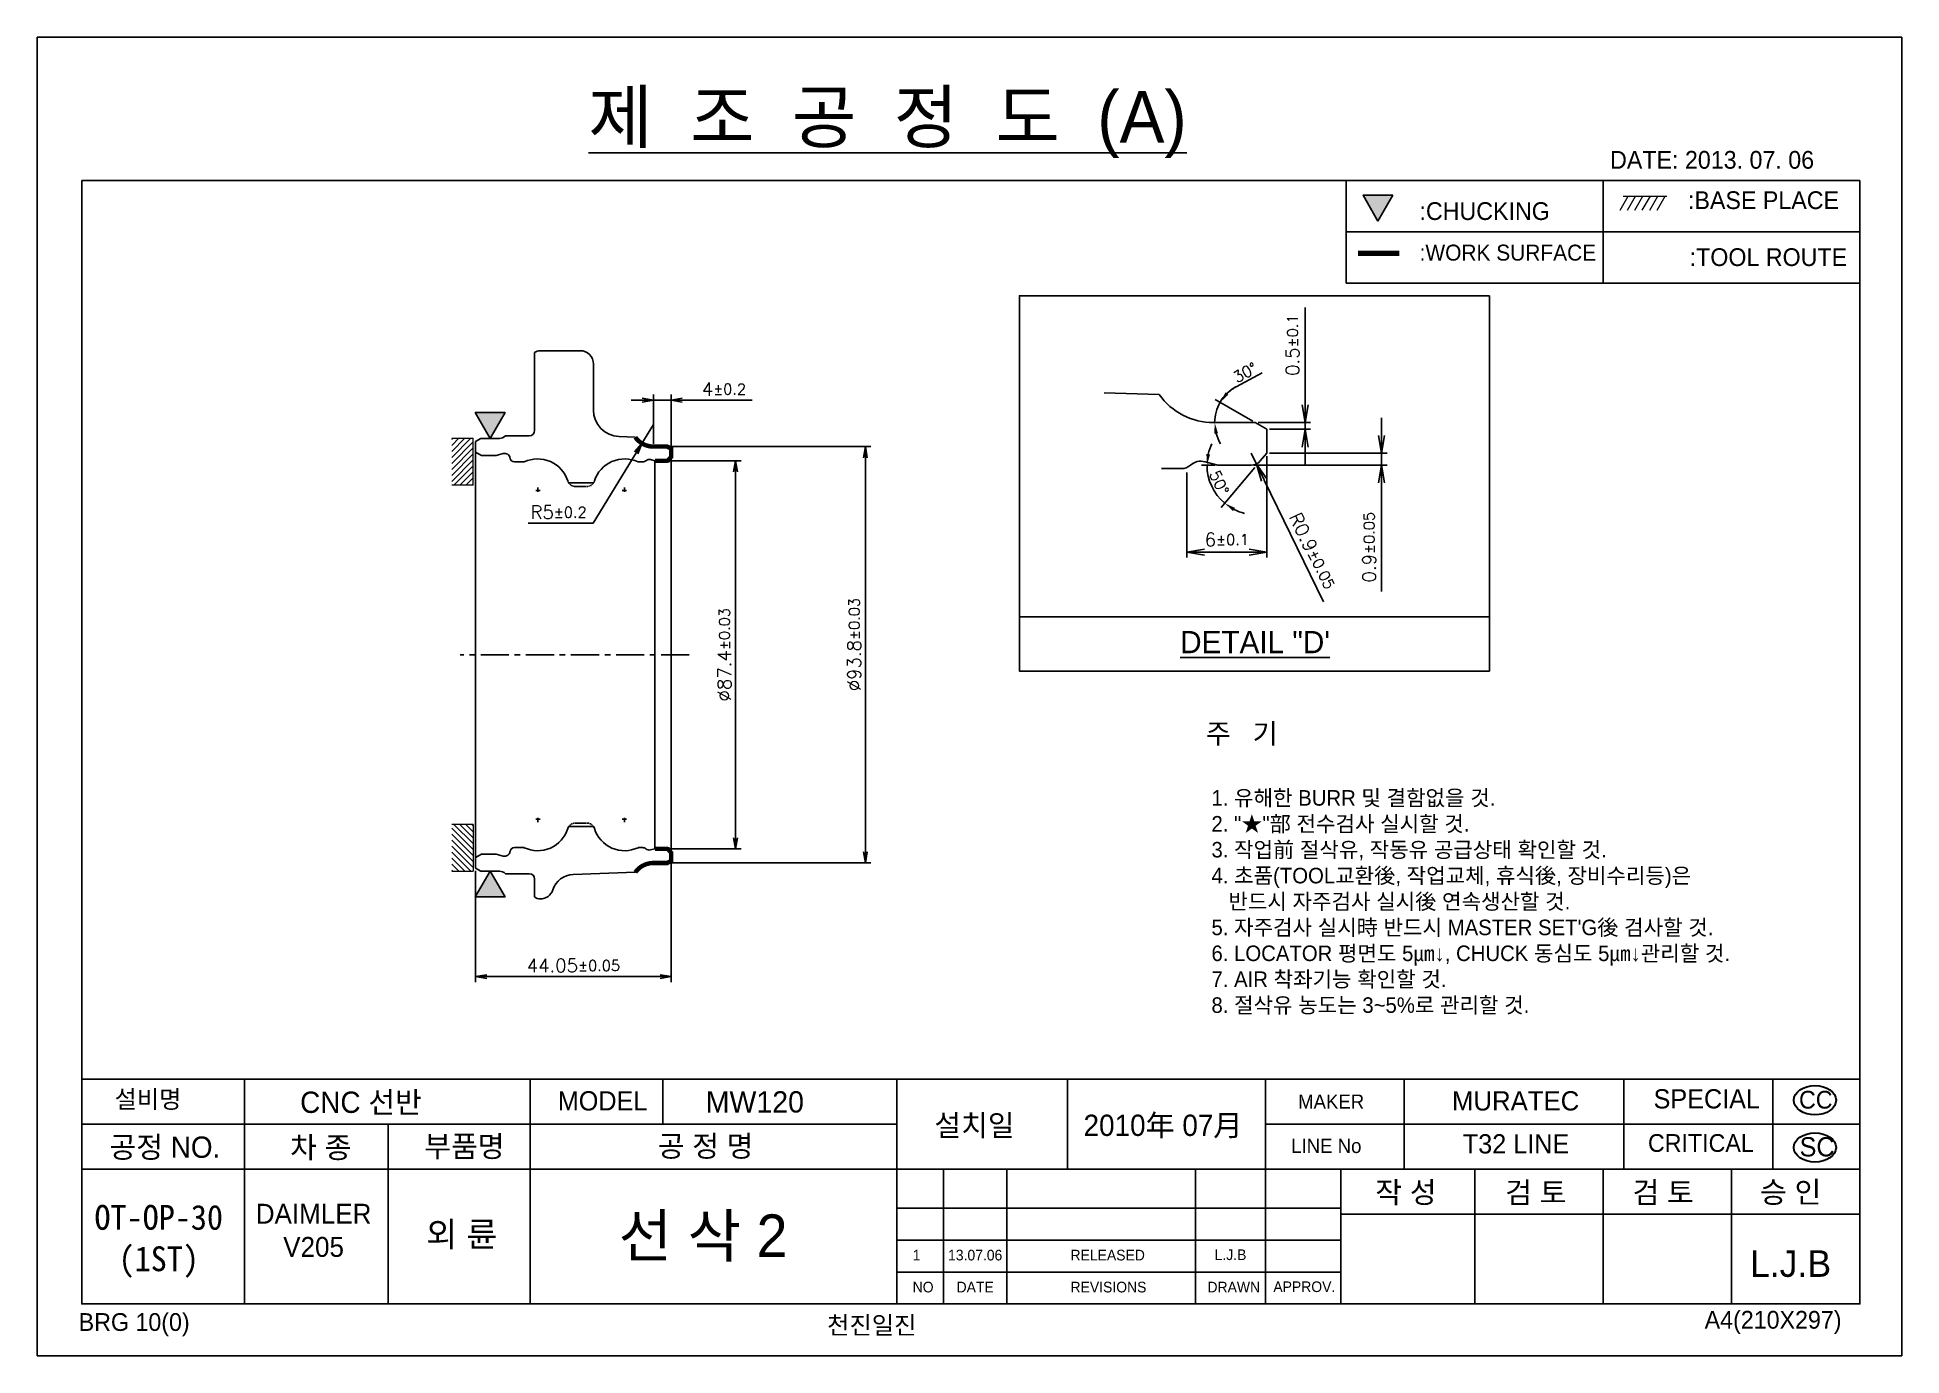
# Model space of a CAD drawing. Header units: millimetres. Extents: x 886 to 3826, y 980 to 1980.
# Drawn here: x 2145.7 to 2565.7, y 1682.6 to 1979.6 of the extents above; entities that cross this region are included whole.
import ezdxf

# ---------------------------------------------------------------- set-up
doc = ezdxf.new("R2010")
doc.units = ezdxf.units.MM
doc.linetypes.add('CENTER', pattern=[50.8, 31.75, -6.35, 6.35, -6.35])
doc.linetypes.add('HIDDEN', pattern=[0.375, 0.25, -0.125])
for name, color, linetype, lineweight in [('\\M+3B0A1\\M+3B0F8\\M+3BACE', 5, 'Continuous', 13), ('\\M+3B1E2\\M+3C1D8\\M+3B8E9', 111, 'Continuous', 9), ('DIM', 1, 'Continuous', 13)]:
    doc.layers.add(name, color=color, linetype=linetype, lineweight=lineweight)
doc.styles.add('GHS', font='Gulim.ttf')
doc.styles.add('ROMANS', font='ROMANS.shx', dxfattribs={"height": 3})
doc.styles.get("Standard").update_dxf_attribs({"font": 'txt.shx', "bigfont": 'whgtxt.shx'})
doc.styles.add('STYLE1', font='txt.shx')
doc.dimstyles.new('1\\M+3B9E8', dxfattribs={"dimtxt": 3, "dimasz": 2.5, "dimexe": 1.25, "dimexo": 0.625, "dimgap": 1, "dimtad": 1, "dimtoh": 1, "dimdec": 3, "dimdsep": 46, "dimtxsty": 'ROMANS', "dimblk": 'OPEN', "dimcen": 2.5, "dimadec": 0, "dimazin": 0, "dimtol": 1, "dimtp": 0.03, "dimtm": 0.03, "dimtfac": 0.8, "dimtdec": 3, "dimtmove": 1, "dimatfit": 0, "dimldrblk": 'OPEN', "dimfxl": 0, "dimtolj": 1, "dimarcsym": 0})
doc.dimstyles.new('1\\M+3B9E8 \\M+3B0E6', dxfattribs={"dimtxt": 3, "dimasz": 2.5, "dimexe": 1.25, "dimexo": 0.625, "dimgap": 1, "dimtad": 1, "dimdsep": 46, "dimtxsty": 'ROMANS', "dimblk": 'OPEN', "dimcen": 2.5, "dimadec": 0, "dimazin": 0, "dimtol": 1, "dimtp": 0.03, "dimtm": 0.03, "dimtfac": 0.8, "dimtmove": 0, "dimatfit": 3, "dimldrblk": 'OPEN', "dimfxl": 0, "dimtolj": 1, "dimarcsym": 0})
doc.dimstyles.new('3\\M+3B9E8', dxfattribs={"dimtxt": 3, "dimasz": 4, "dimexe": 1.25, "dimexo": 0.625, "dimgap": 1.3, "dimtad": 1, "dimdec": 3, "dimlfac": 0.333333, "dimdsep": 46, "dimtxsty": 'ROMANS', "dimblk": 'OPEN', "dimcen": 2.5, "dimadec": 0, "dimazin": 0, "dimtol": 1, "dimtp": 0.03, "dimtm": 0.03, "dimtfac": 0.8, "dimtdec": 3, "dimtmove": 1, "dimatfit": 3, "dimldrblk": 'OPEN', "dimfxl": 0, "dimtolj": 1, "dimarcsym": 0})
doc.dimstyles.new('ISO-25', dxfattribs={"dimtxt": 2.5, "dimasz": 2.5, "dimexe": 1.25, "dimexo": 0.625, "dimtad": 1, "dimtxsty": 'Standard', "dimcen": 2.5, "dimadec": 0, "dimazin": 0, "dimtfac": 1, "dimtmove": 0, "dimatfit": 3, "dimfxl": 0, "dimarcsym": 0})

msp = doc.modelspace()

# ---------------------------------------------------------------- texts
at = {"style": 'GHS'}
for s, insert, char_height, width, attachment_point in [('{\\L제  조  공  정  도  (A)}', (2269.8015, 1967.4566), 11.568915, 251.89224, 1), ('DATE: 2013. 07. 06', (2499.9679, 1953.9837), 4, 58.3546, 1), (':BASE PLACE', (2517.5207, 1944.8957), 4, 49.646599, 1), (':CHUCKING ', (2457.0332, 1942.4402), 4, 30.545479, 1), (':WORK SURFACE', (2457.0585, 1932.8833), 3.6, 52.029352, 1), (':TOOL ROUTE', (2517.8987, 1932.0657), 4, 35.749057, 1), ('설비명', (2163.0786, 1742.3588), 4, 21.60072, 1), ('CNC 선반', (2204.8821, 1742.089), 4.8, 67.98256, 1), ('MODEL', (2262.915, 1742.1742), 4.33834, 17.841653, 1), ('MAKER', (2429.6886, 1741.43), 3.2, 18.860868, 1), ('SPECIAL', (2509.7666, 1742.6288), 4.33834, 18.86088, 1), ('CC', (2542.5275, 1742.2595), 4, 18.86088, 1), ('설치일', (2347.7456, 1736.8925), 4.8, 40.98192, 1), ('2010年 07月', (2381.3581, 1736.8925), 4.8, 40.9819, 1), ('공정 NO.', (2161.9383, 1731.9725), 4.8, 30.43032, 1), ('차 종', (2202.6375, 1731.9146), 4.8, 15.40648, 1), ('부품명', (2232.852, 1732.1531), 4.8, 18.5448, 1), ('공 정 명', (2285.433, 1732.2206), 4.8, 58.30136, 1), ('LINE No', (2428.1339, 1731.4515), 3.2, 23.92952, 1), ('CRITICAL', (2508.5021, 1732.506), 4, 18.86088, 1), ('SC', (2542.6624, 1731.8231), 4.33834, 18.86088, 1), ('작 성', (2447.0835, 1721.8088), 4.8, 22.93208, 1), ('검 토', (2476.3459, 1721.7514), 4.8, 22.93208, 1), ('검 토', (2505.0296, 1721.7639), 4.8, 22.93208, 1), ('승 인', (2533.7499, 1721.8357), 4.8, 22.93208, 1), ('{\\fGulimChe|b0|i0|c129|p49;OT-OP-30\\P(1ST)}', (2173.0247, 1708.3482), 5.6, 23.7862, 5), ('DAIMLER\\PV205', (2207.9075, 1710.8053), 4.48, 35.920512, 5), ('선 삭 2', (2276.6165, 1714.4202), 9.6, 58.3014, 1), ('1', (2342.8648, 1706.4577), 2.4, 21.5584, 1), ('13.07.06', (2350.8363, 1706.4577), 2.4, 21.5584, 1), ('RELEASED', (2378.4207, 1706.4577), 2.4, 21.5584, 1), ('L.J.B', (2410.8823, 1706.5376), 2.4, 21.5584, 1), ('{\\fﾹ\uffd9ￅ\uffc1ￃﾼ|b0|i0|c129|p17;L.J.B}', (2531.4774, 1706.3476), 6, 22.9321, 1), ('NO', (2342.8648, 1699.2509), 2.4, 21.5584, 1), ('DATE', (2352.7532, 1699.2509), 2.4, 21.5584, 1), ('REVISIONS', (2378.4207, 1699.2509), 2.4, 21.5584, 1), ('DRAWN', (2409.2717, 1699.2509), 2.4, 21.5584, 1), ('APPROV.', (2424.1148, 1699.3308), 2.4, 21.5584, 1), ('A4(210X297)', (2521.2723, 1692.6848), 4, 34.190676, 1), ('BRG 10(0)', (2154.9838, 1692.1757), 4, 35.601134, 1), ('천진일진', (2323.6082, 1691.4621), 4, 160.358, 1)]:
    msp.add_mtext(s, dxfattribs=dict(at, insert=insert, char_height=char_height, width=width, attachment_point=attachment_point))
at = {"attachment_point": 1}
for s, insert, char_height, width in [('{\\fﾱﾼﾸﾲ|b0|i0|c129|p50;\\LDETAIL "D\'}', (2403.1278, 1845.8441), 5, 61.0416), ('{\\fﾤﾱﾤﾼﾤﾸﾤﾲ|b0|i0|c129|p50;MW120}', (2296.2538, 1742.1742), 4.8, 46.492), ('{\\fﾱﾼﾸﾲ|b0|i0|c129|p50;MURATEC}', (2464.3524, 1742.1742), 4.338343, 27.59424), ('{\\fGulim|b0|i0|c129|p50;T32 LINE}', (2466.7954, 1732.4854), 4.338343, 66.1326)]:
    msp.add_mtext(s, dxfattribs=dict(at, insert=insert, char_height=char_height, width=width))
at = {"lineweight": 9, "insert": (2233.2619, 1712.7253), "char_height": 5.6, "width": 46.099433, "attachment_point": 1, "style": 'GHS'}
msp.add_mtext('외 륜', dxfattribs=at)
at = {"layer": 'DIM', "insert": (2408.9003, 1825.0028), "char_height": 4.5, "width": 172.6501, "attachment_point": 1, "style": 'STYLE1'}
msp.add_mtext('{\\fHYGothic-Medium|b0|i0|c129|p18;주   기\\P\\P\\H0.7778x; 1. 유해한 BURR 및 결함없을 것.\\P 2. "★"部 전수검사 실시할 것. \\P 3. 작업前 절삭유, 작동유 공급상태 확인할 것.\\P 4. 초품(TOOL교환後, 작업교체, 휴식後, 장비수리등)은\\P    반드시 자주검사 실시後 연속생산할 것.\\P 5. 자주검사 실시時 반드시 MASTER SET\'G後 검사할 것.\\P 6. LOCATOR 평면도 5㎛↓, CHUCK 동심도 5㎛↓관리할 것.\\P 7. AIR 착좌기능 확인할 것. \\P 8. 절삭유 농도는 3~5%로 관리할 것.}', dxfattribs=at)

# ---------------------------------------------------------------- blocks, each defined once
blk = doc.blocks.new('_Open')
at = {"color": 0, "linetype": 'ByBlock', "lineweight": -2}
for p, q in [((-1, 0.17), (0, 0)), ((-1, -0.17), (0, 0)), ((0, 0), (-1, 0))]:
    blk.add_line(p, q, dxfattribs=at)
blk = doc.blocks.new('*D98')
at = {"layer": 'Defpoints', "color": 0, "transparency": 16777216}
for p in [(2287.41, 1884.19), (2287.41, 1796.79), (2302.95, 1796.79)]:
    blk.add_point(p, dxfattribs=at)
at = {"layer": 'DIM', "color": 0, "lineweight": -2, "transparency": 16777216}
for p, q in [((2288.04, 1884.19), (2304.2, 1884.19)), ((2302.95, 1881.69), (2302.95, 1799.29)), ((2288.04, 1796.79), (2304.2, 1796.79))]:
    blk.add_line(p, q, dxfattribs=at)
at = {"layer": 'DIM', "color": 0, "lineweight": -2, "transparency": 16777216, "xscale": 2.5, "yscale": 2.5, "zscale": 2.5}
for p, rotation in [((2302.95, 1884.19), 90), ((2302.95, 1796.79), 270)]:
    blk.add_blockref('_Open', p, dxfattribs=dict(at, rotation=rotation))
at = {"layer": 'DIM', "color": 0, "transparency": 16777216, "insert": (2300.45, 1840.49), "char_height": 3, "attachment_point": 5, "rotation": 90, "style": 'ROMANS'}
blk.add_mtext('\\A1;%%c87.4{\\H2.400000;±0.03}', dxfattribs=at)
blk = doc.blocks.new('*D99')
at = {"layer": 'Defpoints', "color": 0, "transparency": 16777216}
for p in [(2287.59, 1887.39), (2287.59, 1793.59), (2332.21, 1793.59)]:
    blk.add_point(p, dxfattribs=at)
at = {"layer": 'DIM', "color": 0, "lineweight": -2, "transparency": 16777216}
for p, q in [((2288.22, 1887.39), (2333.46, 1887.39)), ((2332.21, 1884.89), (2332.21, 1796.09)), ((2288.22, 1793.59), (2333.46, 1793.59))]:
    blk.add_line(p, q, dxfattribs=at)
at = {"layer": 'DIM', "color": 0, "lineweight": -2, "transparency": 16777216, "xscale": 2.5, "yscale": 2.5, "zscale": 2.5}
for p, rotation in [((2332.21, 1887.39), 90), ((2332.21, 1793.59), 270)]:
    blk.add_blockref('_Open', p, dxfattribs=dict(at, rotation=rotation))
at = {"layer": 'DIM', "color": 0, "transparency": 16777216, "insert": (2329.71, 1842.77), "char_height": 3, "attachment_point": 5, "rotation": 90, "style": 'ROMANS'}
blk.add_mtext('\\A1;%%c93.8{\\H2.400000;±0.03}', dxfattribs=at)
blk = doc.blocks.new('*D100')
at = {"layer": 'Defpoints', "color": 0, "transparency": 16777216}
for p in [(2288.46, 1794.09), (2244.41, 1792.42), (2244.41, 1767.99)]:
    blk.add_point(p, dxfattribs=at)
at = {"layer": 'DIM', "color": 0, "lineweight": -2, "transparency": 16777216}
for p, q in [((2288.46, 1793.46), (2288.46, 1766.74)), ((2244.41, 1791.8), (2244.41, 1766.74)), ((2285.96, 1767.99), (2246.91, 1767.99))]:
    blk.add_line(p, q, dxfattribs=at)
at = {"layer": 'DIM', "color": 0, "lineweight": -2, "transparency": 16777216, "xscale": 2.5, "yscale": 2.5, "zscale": 2.5, "rotation": 180}
blk.add_blockref('_Open', (2244.41, 1767.99), dxfattribs=at)
at = {"layer": 'DIM', "color": 0, "lineweight": -2, "transparency": 16777216, "xscale": 2.5, "yscale": 2.5, "zscale": 2.5}
blk.add_blockref('_Open', (2288.46, 1767.99), dxfattribs=at)
at = {"layer": 'DIM', "color": 0, "transparency": 16777216, "insert": (2266.43, 1770.49), "char_height": 3, "attachment_point": 5, "style": 'ROMANS'}
blk.add_mtext('\\A1;44.05{\\H2.400000;±0.05}', dxfattribs=at)
blk = doc.blocks.new('*D101')
at = {"layer": 'Defpoints', "color": 0, "transparency": 16777216}
for p in [(2284.46, 1897.84), (2284.46, 1887.39), (2288.46, 1886.89)]:
    blk.add_point(p, dxfattribs=at)
at = {"layer": 'DIM', "color": 0, "lineweight": -2, "transparency": 16777216}
for p, q in [((2284.46, 1888.01), (2284.46, 1899.09)), ((2288.46, 1887.51), (2288.46, 1899.09)), ((2281.96, 1897.84), (2279.46, 1897.84)), ((2288.46, 1897.84), (2284.46, 1897.84)), ((2288.46, 1897.84), (2284.46, 1897.84)), ((2306.72, 1897.84), (2288.46, 1897.84)), ((2290.96, 1897.84), (2293.46, 1897.84))]:
    blk.add_line(p, q, dxfattribs=at)
at = {"layer": 'DIM', "color": 0, "lineweight": -2, "transparency": 16777216, "xscale": 2.5, "yscale": 2.5, "zscale": 2.5}
blk.add_blockref('_Open', (2284.46, 1897.84), dxfattribs=at)
at = {"layer": 'DIM', "color": 0, "lineweight": -2, "transparency": 16777216, "xscale": 2.5, "yscale": 2.5, "zscale": 2.5, "rotation": 180}
blk.add_blockref('_Open', (2288.46, 1897.84), dxfattribs=at)
at = {"layer": 'DIM', "color": 0, "transparency": 16777216, "insert": (2300.34, 1900.34), "char_height": 3, "attachment_point": 5, "style": 'ROMANS'}
blk.add_mtext('\\A1;4{\\H2.400000;±0.2}', dxfattribs=at)
blk = doc.blocks.new('*D102')
at = {"layer": 'Defpoints', "color": 0, "transparency": 16777216}
for p in [(2284.46, 1892.39), (2281.86, 1888.12)]:
    blk.add_point(p, dxfattribs=at)
at = {"layer": 'DIM', "color": 0, "lineweight": -2, "transparency": 16777216}
for p, q in [((2284.46, 1892.39), (2281.86, 1888.12)), ((2270.9, 1870.11), (2280.56, 1885.98)), ((2256.27, 1870.11), (2270.9, 1870.11))]:
    blk.add_line(p, q, dxfattribs=at)
at = {"layer": 'DIM', "color": 0, "lineweight": -2, "transparency": 16777216, "xscale": 2.5, "yscale": 2.5, "zscale": 2.5, "rotation": 58.66993031448019}
blk.add_blockref('_Open', (2281.86, 1888.12), dxfattribs=at)
at = {"layer": 'DIM', "color": 0, "transparency": 16777216, "insert": (2263.09, 1872.61), "char_height": 3, "attachment_point": 5, "style": 'ROMANS'}
blk.add_mtext('\\A1;R5{\\H2.400000;±0.2}', dxfattribs=at)
blk = doc.blocks.new('*D103')
at = {"color": 0, "linetype": 'ByBlock', "lineweight": -2, "transparency": 16777216}
for p, q in [((2431.25, 1918.7), (2431.25, 1892.79)), ((2431.25, 1896.79), (2431.25, 1900.79)), ((2420.66, 1892.79), (2432.5, 1892.79)), ((2423.25, 1891.29), (2432.5, 1891.29)), ((2431.25, 1892.79), (2431.25, 1891.29)), ((2431.25, 1892.79), (2431.25, 1891.29)), ((2431.25, 1887.29), (2431.25, 1883.29))]:
    blk.add_line(p, q, dxfattribs=at)
at = {"layer": 'Defpoints', "color": 0, "linetype": 'ByBlock', "transparency": 16777216}
for p in [(2420.03, 1892.79), (2422.63, 1891.29), (2431.25, 1891.29)]:
    blk.add_point(p, dxfattribs=at)
at = {"color": 0, "linetype": 'ByBlock', "lineweight": -2, "transparency": 16777216, "xscale": 4, "yscale": 4, "zscale": 4}
for p, rotation in [((2431.25, 1892.79), 270), ((2431.25, 1891.29), 90)]:
    blk.add_blockref('_Open', p, dxfattribs=dict(at, rotation=rotation))
at = {"color": 0, "linetype": 'ByBlock', "transparency": 16777216, "insert": (2428.45, 1910.22), "char_height": 3, "attachment_point": 5, "rotation": 90, "style": 'ROMANS'}
blk.add_mtext('\\A1;0.5{\\H2.400000;±0.1}', dxfattribs=at)
blk = doc.blocks.new('*D104')
at = {"color": 0, "linetype": 'ByBlock', "lineweight": -2, "transparency": 16777216}
for p, q in [((2415.7, 1900.84), (2421.58, 1904)), ((2419.49, 1893.1), (2411.03, 1897.99))]:
    blk.add_line(p, q, dxfattribs=at)
for start, end in [(118.2539, 150), (118.5599, 134.2799), (150, 180), (195.7201, 211.4401)]:
    blk.add_arc((2420.03, 1892.79), 9.14, start, end, dxfattribs=at)
at = {"color": 0, "linetype": 'ByBlock', "transparency": 16777216}
for points in [[(2413.98, 1899.08), (2413.32, 1899.59), (2412.12, 1897.36)], [(2410.82, 1890.26), (2411.65, 1890.37), (2410.89, 1892.79)]]:
    blk.add_solid(points, dxfattribs=at)
at = {"layer": 'Defpoints', "color": 0, "linetype": 'ByBlock', "transparency": 16777216}
for p in [(2411.03, 1894.38), (2410.63, 1892.79), (2420.03, 1892.79), (2420.03, 1892.79), (2422.63, 1891.29)]:
    blk.add_point(p, dxfattribs=at)
at = {"color": 0, "linetype": 'ByBlock', "transparency": 16777216, "insert": (2417.75, 1904.07), "char_height": 2.5, "attachment_point": 5, "rotation": 28.2539}
blk.add_mtext('30°', dxfattribs=at)
blk = doc.blocks.new('*D105')
at = {"color": 0, "linetype": 'ByBlock', "lineweight": -2, "transparency": 16777216}
for p, q in [((2448.49, 1889.89), (2448.49, 1893.89)), ((2423.25, 1885.89), (2449.74, 1885.89)), ((2448.49, 1885.89), (2448.49, 1883.19)), ((2448.49, 1885.89), (2448.49, 1883.19)), ((2419.73, 1883.19), (2449.74, 1883.19)), ((2448.49, 1854.75), (2448.49, 1883.19)), ((2448.49, 1879.19), (2448.49, 1875.19))]:
    blk.add_line(p, q, dxfattribs=at)
at = {"layer": 'Defpoints', "color": 0, "linetype": 'ByBlock', "transparency": 16777216}
for p in [(2422.63, 1885.89), (2419.11, 1883.19), (2448.49, 1883.19)]:
    blk.add_point(p, dxfattribs=at)
at = {"color": 0, "linetype": 'ByBlock', "lineweight": -2, "transparency": 16777216, "xscale": 4, "yscale": 4, "zscale": 4}
for p, rotation in [((2448.49, 1885.89), 270), ((2448.49, 1883.19), 90)]:
    blk.add_blockref('_Open', p, dxfattribs=dict(at, rotation=rotation))
at = {"color": 0, "linetype": 'ByBlock', "transparency": 16777216, "insert": (2445.69, 1864.72), "char_height": 3, "attachment_point": 5, "rotation": 90, "style": 'ROMANS'}
blk.add_mtext('\\A1;0.9{\\H2.400000;±0.05}', dxfattribs=at)
blk = doc.blocks.new('*D106')
at = {"color": 0, "linetype": 'ByBlock', "lineweight": -2, "transparency": 16777216}
for p, q in [((2411.01, 1883.19), (2407.92, 1883.19)), ((2419.96, 1882.71), (2412.36, 1873.66))]:
    blk.add_line(p, q, dxfattribs=at)
for start, end in [(154.3563, 167.1781), (180, 230), (242.8219, 255.6437)]:
    blk.add_arc((2420.36, 1883.19), 11.19, start, end, dxfattribs=at)
at = {"color": 0, "linetype": 'ByBlock', "transparency": 16777216}
for points in [[(2409.86, 1885.63), (2409.03, 1885.72), (2409.17, 1883.19)], [(2415.02, 1872.88), (2415.48, 1873.58), (2413.17, 1874.61)]]:
    blk.add_solid(points, dxfattribs=at)
at = {"layer": 'Defpoints', "color": 0, "linetype": 'ByBlock', "transparency": 16777216}
for p in [(2422.63, 1885.89), (2411.64, 1883.19), (2419.5, 1883.19), (2420.54, 1883.4), (2409.64, 1879.98)]:
    blk.add_point(p, dxfattribs=at)
at = {"color": 0, "linetype": 'ByBlock', "transparency": 16777216, "insert": (2411.92, 1879.25), "char_height": 2.5, "attachment_point": 5, "rotation": 295}
blk.add_mtext('50°', dxfattribs=at)
blk = doc.blocks.new('*D107')
at = {"color": 0, "linetype": 'ByBlock', "lineweight": -2, "transparency": 16777216}
for p, q in [((2422.63, 1885.26), (2422.63, 1862.38)), ((2404.63, 1881.56), (2404.63, 1862.38)), ((2418.63, 1863.63), (2408.63, 1863.63))]:
    blk.add_line(p, q, dxfattribs=at)
at = {"layer": 'Defpoints', "color": 0, "linetype": 'ByBlock', "transparency": 16777216}
for p in [(2422.63, 1885.89), (2404.63, 1882.18), (2404.63, 1863.63)]:
    blk.add_point(p, dxfattribs=at)
at = {"color": 0, "linetype": 'ByBlock', "lineweight": -2, "transparency": 16777216, "xscale": 4, "yscale": 4, "zscale": 4, "rotation": 180}
blk.add_blockref('_Open', (2404.63, 1863.63), dxfattribs=at)
at = {"color": 0, "linetype": 'ByBlock', "lineweight": -2, "transparency": 16777216, "xscale": 4, "yscale": 4, "zscale": 4}
blk.add_blockref('_Open', (2422.63, 1863.63), dxfattribs=at)
at = {"color": 0, "linetype": 'ByBlock', "transparency": 16777216, "insert": (2413.63, 1866.43), "char_height": 3, "attachment_point": 5, "style": 'ROMANS'}
blk.add_mtext('\\A1;6{\\H2.400000;±0.1}', dxfattribs=at)
blk = doc.blocks.new('A$C779A5BF0')
at = {"color": 7}
for p, q in [((12.41, 16.65), (0, 17.08)), ((34.03, 10.35), (24.63, 10.35)), ((36.63, 8.85), (34.03, 10.35)), ((36.63, 8.85), (36.63, 3.45)), ((33.1, 0.75), (25.64, 0.75)), ((36.63, 3.45), (35.17, 1.71))]:
    blk.add_line(p, q, dxfattribs=at)
at = {"color": 7, "linetype": 'ByBlock', "ltscale": 0.2}
blk.add_line((17.44, 0), (12.92, 0), dxfattribs=at)
at = {"color": 7, "linetype": 'ByBlock'}
blk.add_line((22.74, 1.53), (25.64, 0.75), dxfattribs=at)
blk.add_line((22.74, 1.53), (25.64, 0.75), dxfattribs=at)
for centre, radius, start, end in [((24.63, 25.35), 15, 215.4505, 270), ((17.44, 3), 3, 270, 311.4096), ((21.8, -1.95), 3.6, 75, 131.4096)]:
    blk.add_arc(centre, radius, start, end, dxfattribs=at)
at = {"color": 7}
blk.add_arc((33.1, 3.45), 2.7, 270, 320, dxfattribs=at)
blk = doc.blocks.new('*D159')
at = {"color": 0, "linetype": 'ByBlock', "lineweight": -2, "transparency": 16777216}
for p, q in [((2419.11, 1885.89), (2420.29, 1883.46)), ((2435.39, 1852.39), (2422.03, 1879.86))]:
    blk.add_line(p, q, dxfattribs=at)
at = {"layer": 'Defpoints', "color": 0, "linetype": 'ByBlock', "transparency": 16777216}
for p in [(2419.11, 1885.89), (2420.29, 1883.46)]:
    blk.add_point(p, dxfattribs=at)
at = {"color": 0, "linetype": 'ByBlock', "lineweight": -2, "transparency": 16777216, "xscale": 4, "yscale": 4, "zscale": 4, "rotation": 115.9239935220698}
blk.add_blockref('_Open', (2420.29, 1883.46), dxfattribs=at)
at = {"color": 0, "linetype": 'ByBlock', "transparency": 16777216, "insert": (2432.93, 1863.86), "char_height": 3, "attachment_point": 5, "rotation": 295.924, "style": 'ROMANS'}
blk.add_mtext('\\A1;R0.9{\\H2.400000;±0.05}', dxfattribs=at)
blk = doc.blocks.new('A$C1B3629D5')
for p, q in [((16.8, 123.06), (16.8, 105.52)), ((27.05, 123.5), (18.05, 123.5)), ((30.05, 120.5), (30.05, 110.14)), ((4.69, 103.75), (3.5, 103.07)), ((3.5, 103.07), (3.5, 55)), ((8.85, 103.75), (4.69, 103.75)), ((15.6, 104.32), (10.21, 104.32)), ((39.47, 104.02), (35.84, 104.14)), ((46.69, 101.9), (43.55, 101.9)), ((47.55, 101.4), (46.69, 101.9)), ((47.55, 101.4), (47.55, 55)), ((3.5, 100.68), (4.86, 99.9)), ((8.1, 99.9), (4.86, 99.9)), ((9.74, 100.34), (8.1, 99.9)), ((46.38, 98.7), (43.89, 98.7)), ((47.55, 99.6), (47.07, 99.02)), ((3.5, 6.93), (3.5, 55)), ((47.55, 8.6), (47.55, 55)), ((3.5, 9.32), (4.86, 10.1)), ((8.1, 10.1), (4.86, 10.1)), ((9.74, 9.66), (8.1, 10.1)), ((46.38, 11.3), (43.89, 11.3)), ((47.55, 8.6), (46.69, 8.1)), ((47.55, 10.4), (47.07, 10.98)), ((4.69, 6.25), (3.5, 6.93)), ((8.85, 6.25), (4.69, 6.25)), ((15.6, 5.68), (10.21, 5.68)), ((15.6, 5.68), (10.21, 5.68)), ((16.8, 0.44), (16.8, 4.48)), ((39.48, 6), (25.48, 5.51)), ((46.69, 8.1), (43.55, 8.1))]:
    blk.add_line(p, q)
at = {"color": 2, "linetype": 'ByBlock', "ltscale": 0.2}
for p, q in [((14.45, 98.45), (12.24, 98.45)), ((41.16, 98.45), (40.09, 98.45)), ((14.45, 11.55), (12.24, 11.55)), ((41.16, 11.55), (40.09, 11.55))]:
    blk.add_line(p, q, dxfattribs=at)
at = {"color": 0, "linetype": 'ByBlock'}
for p, q in [((42.92, 98.96), (43.89, 98.7)), ((42.92, 98.96), (43.89, 98.7)), ((43.89, 98.7), (43.89, 55)), ((30.05, 93.7), (24.49, 93.7)), ((43.89, 11.3), (43.89, 55)), ((30.05, 16.3), (24.49, 16.3)), ((42.92, 11.04), (43.89, 11.3)), ((42.92, 11.04), (43.89, 11.3)), ((18.05, 0), (18.05, 0))]:
    blk.add_line(p, q, dxfattribs=at)
at = {"color": 1}
for p, q in [((17.48, 91.72), (17.48, 92.69)), ((37.06, 91.72), (37.06, 92.69)), ((18.03, 92.01), (17.06, 92.01)), ((36.52, 92.01), (37.48, 92.01)), ((18.03, 17.99), (17.06, 17.99)), ((17.48, 18.28), (17.48, 17.31)), ((36.52, 17.99), (37.48, 17.99)), ((37.06, 18.28), (37.06, 17.31))]:
    blk.add_line(p, q, dxfattribs=at)
at = {"color": 6, "linetype": 'HIDDEN'}
for p, q in [((26.1, 92.9), (28.44, 92.9)), ((26.1, 17.1), (28.44, 17.1))]:
    blk.add_line(p, q, dxfattribs=at)
at = {"color": 1, "linetype": 'CENTER', "ltscale": 0.2}
blk.add_line((51.64, 55), (0, 55), dxfattribs=at)
for centre, radius, start, end in [((18.05, 121.5), 2, 90, 128.6822), ((27.05, 120.5), 3, 0, 90), ((36.05, 110.14), 6, 180, 268), ((15.6, 105.52), 1.2, 270, 0), ((10.05, 99.18), 1.2, 7.0014, 105), ((46.38, 99.6), 0.9, 270, 320), ((10.05, 10.82), 1.2, 255, 352.9986), ((46.38, 10.4), 0.9, 40, 90), ((15.6, 4.48), 1.2, 0, 90), ((15.6, 4.48), 1.2, 0, 90)]:
    blk.add_arc(centre, radius, start, end)
at = {"color": 0, "linetype": 'ByBlock'}
for centre, radius, start, end in [((8.85, 105.65), 1.9, 270, 315.573), ((43.55, 106.9), 5, 215.2242, 270), ((17.48, 92.01), 7.12, 17.5721, 115.1975), ((37.06, 92.01), 7.12, 64.8025, 162.4279), ((41.16, 99.45), 1, 270, 311.4096), ((42.61, 97.8), 1.2, 75, 131.4096), ((25.99, 94.7), 1.8, 197.5721, 213.7681), ((28.56, 94.7), 1.8, 326.2319, 342.4279), ((17.48, 17.99), 7.12, 244.8025, 342.4279), ((25.99, 15.3), 1.8, 146.2319, 162.4279), ((28.56, 15.3), 1.8, 17.5721, 33.7681), ((37.06, 17.99), 7.12, 197.5721, 295.1975), ((41.16, 10.55), 1, 48.5904, 90), ((42.61, 12.2), 1.2, 228.5904, 285), ((8.85, 4.35), 1.9, 44.427, 90), ((25.66, 0.51), 5, 92, 161.8974), ((43.55, 3.1), 5, 90, 144.5495), ((18.05, 2), 2, 231.3178, 270), ((18.05, 3), 3, 270, 341.8974)]:
    blk.add_arc(centre, radius, start, end, dxfattribs=at)
at = {"color": 2, "linetype": 'ByBlock'}
for centre, start, end in [((12.24, 99.45), 187.0014, 270), ((12.24, 10.55), 90, 172.9986)]:
    blk.add_arc(centre, 1, start, end, dxfattribs=at)
at = {"color": 6, "linetype": 'HIDDEN'}
for centre, start, end in [((25.99, 94.7), 213.7681, 270), ((28.56, 94.7), 270, 326.2319), ((25.99, 15.3), 90, 146.2319), ((28.56, 15.3), 33.7681, 90)]:
    blk.add_arc(centre, 1.8, start, end, dxfattribs=at)

# ---------------------------------------------------------------- dimensions: what is measured, and where the dimension line sits
at = {"color": 1, "linetype": 'ByBlock'}
for base, p1, p2, override, picture, middle in [((2431.2505, 1891.2898), (2420.0318, 1892.7898), (2422.6299, 1891.2898), {"dimdec": 2, "dimtp": 0.1, "dimtm": 0.1}, '*D103', (2431.2505, 1910.2186)), ((2448.4865, 1883.1898), (2422.6299, 1885.8898), (2419.1053, 1883.1898), {"dimdec": 2, "dimtp": 0.05, "dimtm": 0.05}, '*D105', (2449.312, 1864.7245))]:
    dim = msp.add_linear_dim(base=base, p1=p1, p2=p2, angle=90, dimstyle='3\\M+3B9E8', override=override, dxfattribs=at)
    dim.commit()
    dim.dimension.update_dxf_attribs({"geometry": picture, "text_midpoint": middle, "dimtype": 160})
for base, line1, line2, picture, middle in [((2411.0301, 1894.377), ((2420.0318, 1892.7898), (2410.6299, 1892.7898)), ((2422.6299, 1891.2898), (2420.0318, 1892.7898)), '*D104', (2417.7535, 1904.0708)), ((2409.6397, 1879.9791), ((2419.4969, 1883.1898), (2411.6391, 1883.1898)), ((2422.6299, 1885.8898), (2420.5403, 1883.3995)), '*D106', (2411.9176, 1879.251))]:
    dim = msp.add_angular_dim_2l(base=base, line1=line1, line2=line2, dimstyle='ISO-25', dxfattribs=at)
    dim.commit()
    dim.dimension.update_dxf_attribs({"geometry": picture, "text_midpoint": middle})
dim = msp.add_linear_dim(base=(2404.6299, 1863.6277), p1=(2422.6299, 1885.8898), p2=(2404.6299, 1882.1839), dimstyle='3\\M+3B9E8', override={"dimtp": 0.1, "dimtm": 0.1}, dxfattribs=at)
dim.commit()
dim.dimension.update_dxf_attribs({"geometry": '*D107', "text_midpoint": (2413.6299, 1866.4277)})
dim = msp.add_radius_dim(center=(2419.1053, 1885.8898), mpoint=(2420.2856, 1883.4615), dimstyle='3\\M+3B9E8', override={"dimtp": 0.05, "dimtm": 0.05}, dxfattribs=at)
dim.commit()
dim.dimension.update_dxf_attribs({"geometry": '*D159', "text_midpoint": (2430.4072, 1862.6392), "dimtype": 164})
at = {"layer": 'DIM', "color": 1}
dim = msp.add_linear_dim(base=(2284.4588, 1897.8357), p1=(2288.4588, 1886.8885), p2=(2284.4588, 1887.3885), dimstyle='1\\M+3B9E8', override={"dimdec": 0, "dimzin": 0, "dimpost": '<>', "dimtp": 0.2, "dimtm": 0.2}, dxfattribs=at)
dim.commit()
dim.dimension.update_dxf_attribs({"geometry": '*D101', "text_midpoint": (2300.3388, 1897.9062), "dimtype": 160})
dim = msp.add_radius_dim(center=(2284.4588, 1892.3885), mpoint=(2281.859, 1888.1175), dimstyle='1\\M+3B9E8', override={"dimdec": 0, "dimzin": 0, "dimpost": 'R<>', "dimtp": 0.2, "dimtm": 0.2}, dxfattribs=at)
dim.commit()
dim.dimension.update_dxf_attribs({"geometry": '*D102', "text_midpoint": (2270.9, 1870.1145), "dimtype": 164})
at = {"layer": 'DIM'}
for base, p1, p2, override, picture, middle in [((2332.2093, 1793.5885), (2287.5928, 1887.3885), (2287.5928, 1793.5885), {"dimgap": 1, "dimpost": '%%c<>', "dimtol": 1, "dimlim": 0, "dimtp": 0.025, "dimtm": 0.025}, '*D99', (2332.2093, 1842.7699)), ((2302.9476, 1796.7885), (2287.4145, 1884.1885), (2287.4145, 1796.7885), {"dimpost": '%%c<>'}, '*D98', (2302.9476, 1840.4885))]:
    dim = msp.add_linear_dim(base=base, p1=p1, p2=p2, angle=90, dimstyle='1\\M+3B9E8 \\M+3B0E6', override=override, dxfattribs=at)
    dim.commit()
    dim.dimension.update_dxf_attribs({"geometry": picture, "text_midpoint": middle, "dimtype": 160})
dim = msp.add_linear_dim(base=(2244.4088, 1767.9891), p1=(2288.4588, 1794.0885), p2=(2244.4088, 1792.4215), dimstyle='1\\M+3B9E8', override={"dimgap": 1, "dimtol": 1, "dimlim": 0, "dimtp": 0.05, "dimtm": 0.05}, dxfattribs=at)
dim.commit()
dim.dimension.update_dxf_attribs({"geometry": '*D100', "text_midpoint": (2266.4338, 1767.9891), "dimtype": 160})

# ---------------------------------------------------------------- hatches: boundary and pattern name
for points in [[(2447.6662, 1938.1947), (2451.0187, 1944.0014), (2444.3136, 1944.0014)], [(2247.6753, 1889.2385), (2251.0279, 1895.0452), (2244.3228, 1895.0452)], [(2247.6753, 1791.7385), (2251.0279, 1785.9317), (2244.3228, 1785.9317)]]:
    msp.add_hatch(color=256).paths.add_polyline_path(points)
at = {"layer": '\\M+3B1E2\\M+3C1D8\\M+3B8E9'}
h = msp.add_hatch(dxfattribs=at)
h.set_pattern_fill('ANSI31', color=256, scale=0.3, style=0)
h.set_pattern_definition([(45, (1819.1965, 1426.0497), (-0.6735192, 0.6735192), [])])
h.paths.add_polyline_path([(2243.8543, 1889.2684), (2239.0269, 1889.2684), (2239.0269, 1878.7057), (2243.8543, 1878.7057)])
h = msp.add_hatch(dxfattribs=at)
h.set_pattern_fill('ANSI31', color=256, scale=0.3, style=0)
h.set_pattern_definition([(315, (1819.1965, 2254.9272), (-0.6735192, -0.6735192), [])])
h.paths.add_polyline_path([(2243.8543, 1791.7085), (2239.0269, 1791.7085), (2239.0269, 1802.2712), (2243.8543, 1802.2712)])

# ---------------------------------------------------------------- linework, layer by layer
for p, q in [((2556.2424, 1947.3114), (2155.6687, 1947.3114)), ((2556.2424, 1935.7425), (2440.5533, 1935.7425)), ((2556.2424, 1924.1735), (2440.5533, 1924.1735)), ((2398.4106, 1899.0898), (2386.0017, 1899.5231)), ((2420.0318, 1892.7898), (2410.6299, 1892.7898)), ((2422.6299, 1891.2898), (2420.0318, 1892.7898)), ((2422.6299, 1891.2898), (2422.6299, 1885.8898)), ((2472.7689, 1849.0266), (2366.8923, 1849.0266)), ((2155.6687, 1744.8554), (2556.2424, 1744.8554)), ((2192.3377, 1744.8554), (2192.3377, 1694.2413)), ((2256.6726, 1744.8554), (2256.6726, 1694.2413)), ((2286.5536, 1744.8554), (2286.5536, 1734.7326)), ((2339.3253, 1744.8554), (2339.3253, 1694.2413)), ((2377.7358, 1744.8554), (2377.7358, 1724.6098)), ((2422.3271, 1744.8554), (2422.3271, 1724.6098)), ((2453.5691, 1744.8554), (2453.5691, 1724.6098)), ((2503.0832, 1744.8554), (2503.0832, 1724.6098)), ((2536.6628, 1744.8554), (2536.6628, 1724.6098)), ((2155.6687, 1734.7326), (2339.3253, 1734.7326)), ((2224.6985, 1734.7326), (2224.6985, 1694.2413)), ((2422.3271, 1734.7326), (2556.2424, 1734.7326)), ((2422.3271, 1734.7326), (2556.2424, 1734.7326)), ((2422.3271, 1734.7326), (2556.2424, 1734.7326)), ((2422.3271, 1734.7326), (2556.2424, 1734.7326)), ((2422.3984, 1734.7326), (2556.2424, 1734.7326)), ((2155.6687, 1724.6098), (2556.2424, 1724.6098)), ((2349.8152, 1724.6098), (2349.8152, 1694.2413)), ((2364.0522, 1724.6098), (2364.0522, 1694.2413)), ((2406.5447, 1724.6098), (2406.5447, 1694.2413)), ((2422.3271, 1724.6098), (2422.3271, 1694.2413)), ((2439.2798, 1724.6098), (2439.2798, 1694.2413)), ((2469.4756, 1724.6098), (2469.4756, 1694.2413)), ((2498.3979, 1724.6098), (2498.3979, 1694.2413)), ((2527.3201, 1724.6098), (2527.3201, 1694.2413)), ((2339.3253, 1715.8617), (2439.2798, 1715.8617)), ((2439.2798, 1714.4869), (2556.2424, 1714.4869)), ((2339.3253, 1708.6549), (2439.2798, 1708.6549)), ((2339.3253, 1701.4481), (2439.2798, 1701.4481))]:
    msp.add_line(p, q)
at = {"color": 0, "linetype": 'ByBlock'}
msp.add_line((2408.7381, 1883.9671), (2411.6391, 1883.1898), dxfattribs=at)
for points in [[(2155.6687, 1947.3114), (2155.6687, 1694.2413), (2556.2424, 1694.2413), (2556.2424, 1947.3114)], [(2440.5533, 1924.1735), (2440.5533, 1947.3114)], [(2498.3979, 1924.1735), (2498.3979, 1947.3114)]]:
    msp.add_lwpolyline(points)
for points in [[(2447.6662, 1938.1947), (2451.0187, 1944.0014), (2444.3136, 1944.0014)], [(2472.7689, 1921.3602), (2366.8923, 1921.3602), (2366.8923, 1836.8144), (2472.7689, 1836.8144)], [(2247.6753, 1889.2385), (2251.0279, 1895.0452), (2244.3228, 1895.0452)], [(2247.6753, 1791.7385), (2251.0279, 1785.9317), (2244.3228, 1785.9317)]]:
    msp.add_lwpolyline(points, close=True)
msp.add_lwpolyline([(2502.6995, 1930.1688, 0, 2.8922, 0), (2507.0379, 1930.1688, 0, 0, 0), (2513.3601, 1930.1808, 0, 0, 0)], format="xyseb")
at = {"color": 5, "linetype": 'ByBlock', "const_width": 1}
for points in [[(2280.3857, 1889.4885, 0.24261587), (2284.4588, 1887.3885), (2287.5928, 1887.3885), (2288.4588, 1886.8885), (2288.4588, 1885.0885), (2287.7623, 1884.2584), (2287.4145, 1884.1885), (2284.7952, 1884.1885)], [(2280.3857, 1791.4885, -0.24261587), (2284.4588, 1793.5885), (2287.5928, 1793.5885), (2288.4588, 1794.0885), (2288.4588, 1795.8885), (2287.7623, 1796.7185), (2287.4145, 1796.7885), (2284.7952, 1796.7885)]]:
    msp.add_lwpolyline(points, format="xyb", dxfattribs=at)
at = {"color": 0, "linetype": 'ByBlock'}
msp.add_arc((2410.6299, 1907.7898), 15, 215.450543, 270, dxfattribs=at)
at = {"color": 0, "lineweight": 30}
for centre in [(2546.1156, 1740.1396), (2546.1156, 1729.5095)]:
    msp.add_ellipse(centre, major_axis=(-4.7602, 0), ratio=0.69006599, dxfattribs=at)
at = {"layer": '\\M+3B0A1\\M+3B0F8\\M+3BACE', "const_width": 1.2}
msp.add_lwpolyline([(2443.2022, 1930.9024), (2452.518, 1930.9024)], dxfattribs=at)
at = {"layer": '\\M+3B1E2\\M+3C1D8\\M+3B8E9'}
for p, q in [((2502.2242, 1940.6585), (2504.041, 1943.8053)), ((2502.9374, 1943.8053), (2512.7805, 1943.8053)), ((2503.8941, 1940.6585), (2505.7109, 1943.8053)), ((2505.5639, 1940.6585), (2507.3807, 1943.8053)), ((2507.2337, 1940.6585), (2509.0505, 1943.8053)), ((2508.9035, 1940.6585), (2510.7203, 1943.8053)), ((2510.5734, 1940.6585), (2512.3902, 1943.8053)), ((2239.0269, 1889.2684), (2243.8543, 1889.2684)), ((2243.8543, 1878.7057), (2243.8543, 1889.2684)), ((2243.8543, 1878.7057), (2239.0269, 1878.7057)), ((2243.8543, 1802.2712), (2239.0269, 1802.2712)), ((2243.8543, 1802.2712), (2243.8543, 1791.7085)), ((2239.0269, 1791.7085), (2243.8543, 1791.7085))]:
    msp.add_line(p, q, dxfattribs=at)
at = {"layer": 'Defpoints'}
msp.add_lwpolyline([(2145.6642, 1682.5917), (2565.6642, 1682.5917), (2565.6642, 1979.5917), (2145.6642, 1979.5917)], close=True, dxfattribs=at)

# ---------------------------------------------------------------- block references
at = {"color": 0, "linetype": 'ByBlock'}
for name, p in [('A$C1B3629D5', (2240.9064, 1785.4885)), ('A$C779A5BF0', (2386.0017, 1882.4398))]:
    msp.add_blockref(name, p, dxfattribs=at)

msp.set_redraw_order([(e.dxf.handle, doc.entitydb.next_handle()) for e in msp.query("TEXT MTEXT ATTDEF DIMENSION ARC_DIMENSION")])  # texts and dimensions are drawn at this point

doc.saveas('drawing.dxf')
